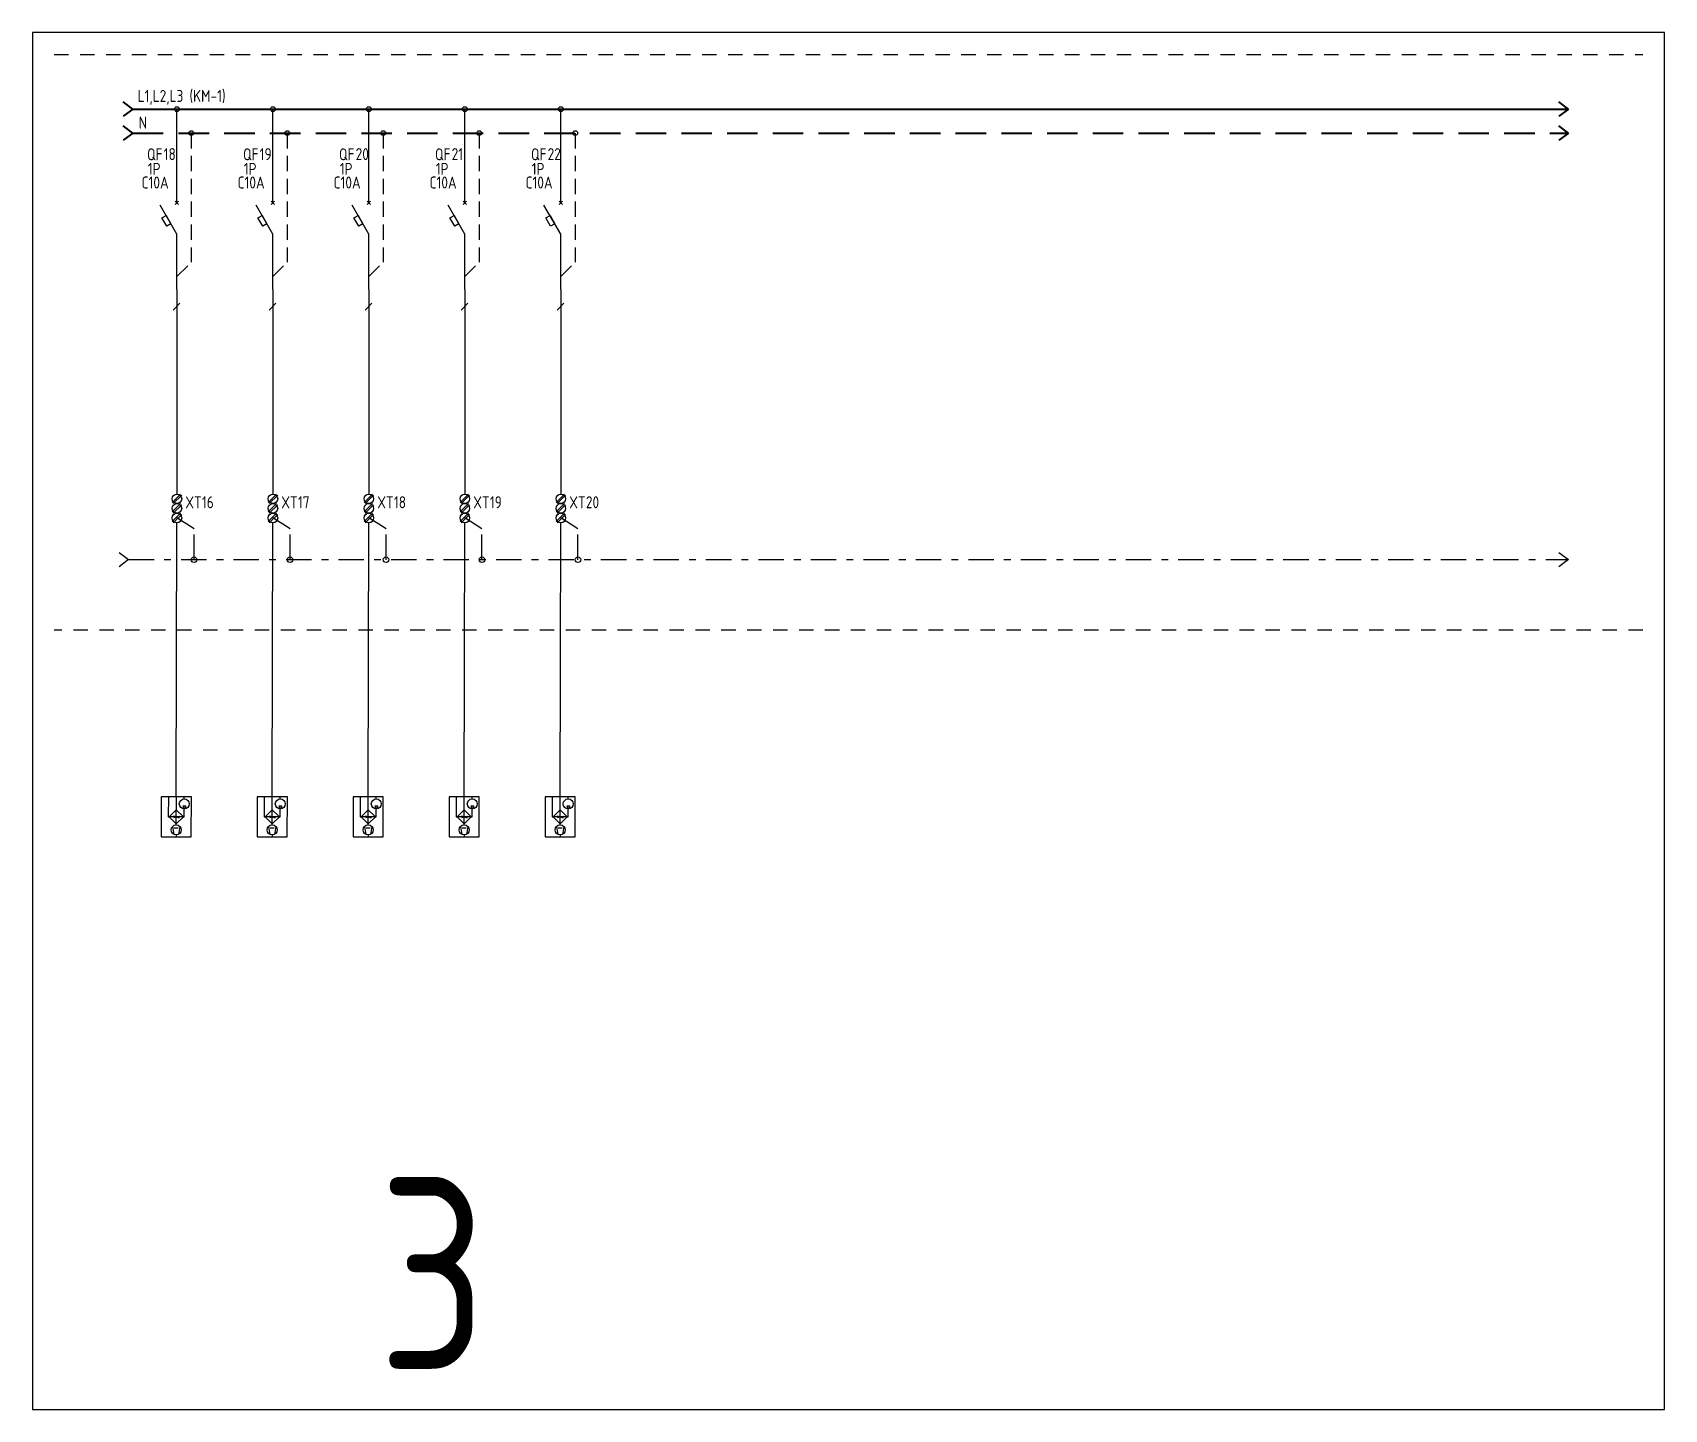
# Model space of a CAD drawing. Header units: millimetres. Extents: x -559267 to 5835, y 0 to 209897.
# Drawn here: x 735 to 1075, y 1291 to 1578 of the extents above; entities that cross this region are included whole.
import ezdxf
from ezdxf.enums import TextEntityAlignment as Align

# ---------------------------------------------------------------- set-up
doc = ezdxf.new("R2010")
doc.units = ezdxf.units.MM
doc.set_wipeout_variables(frame=1)
for name, pattern in [('HIDDEN2', [4.7625, 3.175, -1.5875]), ('JIS_02_0.7', [1.35, 0.75, -0.6]), ('Штрихштриховая', [10.936111, 5.291667, -2.116667, 1.411111, -2.116667])]:
    doc.linetypes.add(name, pattern=pattern)
for name, color, linetype in [('0_UNC_5 Доп. Оборудования', 1, 'Continuous'), ('0_XT', 7, 'Continuous'), ('Нумерация QF', 7, 'Continuous')]:
    doc.layers.add(name, color=color, linetype=linetype)
doc.styles.add('UNC_A', font='GOST2304A_0.ttf')
doc.styles.add('Unecom', font='GOST2304A_0.ttf', dxfattribs={"height": 2.5})

msp = doc.modelspace()

# ---------------------------------------------------------------- texts
at = {"layer": '0_XT', "char_height": 2.5, "attachment_point": 4, "style": 'Unecom'}
for s, insert in [('16', (770.28, 1480.09)), ('17', (790.28, 1480.09)), ('18', (810.28, 1480.09)), ('19', (830.28, 1480.09)), ('20', (850.28, 1480.09))]:
    msp.add_mtext_dynamic_manual_height_columns(s, width=9.9168, gutter_width=12.5, heights=[0], dxfattribs=dict(at, insert=insert))
at = {"layer": 'Defpoints', "color": 6, "insert": (807.02, 1339.31), "char_height": 40, "attachment_point": 1, "style": 'Unecom'}
msp.add_mtext_dynamic_manual_height_columns('3', width=99.9205, gutter_width=12.5, heights=[0], dxfattribs=at)
at = {"layer": 'Нумерация QF', "char_height": 2.5, "attachment_point": 4, "style": 'Unecom'}
for s, insert in [('18', (762.31, 1552.66)), ('19', (782.31, 1552.66)), ('20', (802.31, 1552.66)), ('21', (822.31, 1552.66)), ('22', (842.31, 1552.66))]:
    msp.add_mtext_dynamic_manual_height_columns(s, width=7.51, gutter_width=12.5, heights=[0], dxfattribs=dict(at, insert=insert))

# ---------------------------------------------------------------- blocks, each defined once
blk = doc.blocks.new('*U167')
at = {"lineweight": 40}
for p, q in [((0, 0), (-2, 1.5)), ((0, 0), (-2, -1.5)), ((299.12, 0), (297.12, 1.5)), ((299.12, 0), (297.12, -1.5)), ((0, -5), (-2, -3.5)), ((0, -5), (-2, -6.5)), ((299.12, -5), (297.12, -3.5)), ((299.12, -5), (297.12, -6.5))]:
    blk.add_line(p, q, dxfattribs=at)
at = {"linetype": 'ByBlock', "lineweight": 40}
blk.add_lwpolyline([(0, 0), (299.12, 0)], dxfattribs=at)
at = {"color": 4, "linetype": 'HIDDEN2', "lineweight": 40, "ltscale": 2}
blk.add_lwpolyline([(0, -5), (299.12, -5)], dxfattribs=at)
at = {"insert": (1.24, -1.57), "char_height": 2.5, "attachment_point": 1, "style": 'UNC_A'}
blk.add_mtext_dynamic_manual_height_columns('N', width=3.8436, gutter_width=12.5, heights=[0], dxfattribs=at)
at = {"style": 'UNC_A'}
blk.add_attdef('ЛИНИЯ', (1, 1.5), '', height=2.5, dxfattribs=at)
blk = doc.blocks.new('*U165')
for p, q in [((0, -36.27), (0, -16.73)), ((0, -42.79), (-3.51, -36.72)), ((-0.35, -36.62), (0.35, -35.91)), ((0.35, -36.62), (-0.35, -35.91)), ((0, -54.31), (0, -42.79))]:
    blk.add_line(p, q)
at = {"color": 4, "linetype": 'HIDDEN2'}
for p in [(3, -21.73), (0, -51.65)]:
    blk.add_line(p, (3, -48.65), dxfattribs=at)
blk.add_lwpolyline([(-2.12, -41.12), (-3.12, -39.39), (-2.25, -38.89), (-1.25, -40.62)], close=True)
for centre in [(0, -16.73), (3, -21.73)]:
    blk.add_circle(centre, 0.5)
at = {"insert": (-6.21, -24.9), "char_height": 2.5, "attachment_point": 1, "style": 'Unecom'}
blk.add_mtext_dynamic_manual_height_columns('\\pxql;QF', width=5.7065, gutter_width=12.5, heights=[4.37], dxfattribs=at)
at = {"style": 'Unecom'}
blk.add_attdef('N', (-3.15, -27.4), '', height=2.5, dxfattribs=at)
for tag, p in [('P', (-3.4, -30.43)), ('A', (-1.7, -33.28))]:
    blk.add_attdef(tag, text='', height=2.5, dxfattribs=at).set_placement(p, align=Align.RIGHT)
blk = doc.blocks.new('*U103')
at = {"lineweight": 25}
blk.add_line((-0.7, -0.71), (0.7, 0.71), dxfattribs=at)
blk = doc.blocks.new('3 ур. кламмы')
at = {"color": 32, "true_color": 0xcd6928}
for p, q in [((0.75, 0), (-1, -1.75)), ((1, -0.25), (-0.75, -2))]:
    blk.add_line(p, q, dxfattribs=at)
at = {"color": 5}
for p, q in [((0.75, -2), (-1, -3.75)), ((1, -2.25), (-0.75, -4))]:
    blk.add_line(p, q, dxfattribs=at)
at = {"color": 3}
for p, q in [((0.75, -4), (-1, -5.75)), ((1, -4.25), (-0.75, -6))]:
    blk.add_line(p, q, dxfattribs=at)
at = {"color": 32, "true_color": 0xcd6928}
blk.add_circle((0, -1), 1, dxfattribs=at)
at = {"color": 5}
blk.add_circle((0, -3), 1, dxfattribs=at)
at = {"color": 3}
blk.add_circle((0, -5), 1, dxfattribs=at)
at = {"style": 'UNC_A'}
blk.add_attdef('1', (1.75, -2.99), '', height=2.5, dxfattribs=at)
blk = doc.blocks.new('*U175')
at = {"color": 18, "true_color": 0x000000, "style": 'Unecom'}
blk.add_attdef('K.', (-0.73, 5.12), '', height=2.5, dxfattribs=at)
at = {"color": 0}
blk.add_wipeout([(-2.49, 3.34), (2.51, 3.33), (2.49, -3.34), (-2.51, -3.33)], dxfattribs=at)
for p, q in [((0, -1.33), (0.01, 3.33)), ((1.34, 3), (1.34, 3.33)), ((1.18, 0), (-1.18, 0)), ((0, 0), (-0.48, 0.13)), ((0, 0), (-0.48, 0.13)), ((0, 0), (0.48, 0.13)), ((0, 0), (0.48, 0.13)), ((1.09, 1.76), (1.34, 1.33)), ((1.59, 1.76), (1.09, 1.76)), ((1.59, 1.76), (1.34, 1.33)), ((-0.61, -1.59), (-0.38, -2.91)), ((0, 0), (-0.48, -0.13)), ((0, 0), (-0.48, -0.13)), ((-0.34, -1.83), (0.33, -1.83)), ((0, 0), (0.48, -0.13)), ((0, 0), (0.48, -0.13)), ((0.6, -1.59), (0.36, -2.92)), ((-0.01, -3), (-0.01, -3.33))]:
    blk.add_line(p, q, dxfattribs=at)
for points in [[(-2.49, 3.34), (-2.51, -3.33), (2.49, -3.34), (2.51, 3.33)], [(-1.18, 0), (0, -1.18), (1.18, 0), (0, 1.18)]]:
    blk.add_lwpolyline(points, close=True, dxfattribs=at)
for points in [[(-1.32, 3.34), (-1.33, 0), (-1.18, 0)], [(1.18, 0), (1.33, 0), (1.34, 1.33)]]:
    blk.add_lwpolyline(points, dxfattribs=at)
for centre in [(1.34, 2.16), (-0.01, -2.17)]:
    blk.add_circle(centre, 0.833, dxfattribs=at)

# ---------------------------------------------------------------- linework, layer by layer
at = {"color": 6}
msp.add_lwpolyline([(1075, 1577.99), (735, 1577.99), (735, 1290.99), (1075, 1290.99), (1075, 1577.99)], dxfattribs=at)
at = {"linetype": 'JIS_02_0.7', "ltscale": 4}
for points in [[(739.5, 1573.46), (1070.5, 1573.46)], [(1070.5, 1453.46), (739.5, 1453.46)]]:
    msp.add_lwpolyline(points, dxfattribs=at)
for points in [[(765.06, 1524.46), (765.06, 1481.81)], [(785.06, 1524.46), (785.06, 1481.81)], [(805.06, 1524.46), (805.06, 1481.81)], [(825.06, 1524.46), (825.06, 1481.81)], [(845.06, 1524.46), (845.06, 1481.81)], [(764.91, 1418.66), (765.06, 1475.81)], [(784.91, 1418.66), (785.06, 1475.81)], [(804.91, 1418.66), (805.06, 1475.81)], [(824.93, 1417.62), (825.06, 1475.81)], [(844.93, 1417.62), (845.06, 1475.81)], [(753, 1469.65), (755, 1468.15), (753, 1466.65)], [(1053, 1469.65), (1055, 1468.15), (1053, 1466.65)]]:
    msp.add_lwpolyline(points)
at = {"color": 3, "linetype": 'Штрихштриховая'}
for points in [[(768.63, 1468.1), (768.63, 1474.58), (765.06, 1476.81)], [(788.63, 1468.1), (788.63, 1474.58), (785.06, 1476.81)], [(808.63, 1468.1), (808.63, 1474.58), (805.06, 1476.81)], [(828.63, 1468.1), (828.63, 1474.58), (825.06, 1476.81)], [(848.63, 1468.1), (848.63, 1474.58), (845.06, 1476.81)], [(755, 1468.15), (1055, 1468.15)]]:
    msp.add_lwpolyline(points, dxfattribs=at)
at = {"color": 0, "linetype": 'ByBlock', "lineweight": -3}
for centre in [(768.63, 1468.11), (788.63, 1468.11), (808.63, 1468.11), (828.63, 1468.11), (848.63, 1468.11)]:
    msp.add_circle(centre, 0.575, dxfattribs=at)

# ---------------------------------------------------------------- block references
for name, p, values in [('*U167', (755.88, 1562.04), {'ЛИНИЯ': 'L1,L2,L3 (KM-1)'}), ('3 ур. кламмы', (765.06, 1481.81), {'1': 'XT'}), ('3 ур. кламмы', (785.06, 1481.81), {'1': 'XT'}), ('3 ур. кламмы', (805.06, 1481.81), {'1': 'XT'}), ('3 ур. кламмы', (825.06, 1481.81), {'1': 'XT'}), ('3 ур. кламмы', (845.06, 1481.81), {'1': 'XT'})]:
    msp.add_blockref(name, p).add_auto_attribs(values)
at = {"color": 1}
ref = msp.add_blockref('*U165', (765.06, 1578.77), dxfattribs=at)
ref.add_attrib('P', '1P', dxfattribs={"height": 2.5, "style": 'Unecom'}).set_placement((761.66, 1548.34), align=Align.RIGHT)
ref.add_attrib('A', 'C10A', dxfattribs={"height": 2.5, "style": 'Unecom'}).set_placement((763.35, 1545.49), align=Align.RIGHT)
ref = msp.add_blockref('*U165', (785.06, 1578.77), dxfattribs=at)
ref.add_attrib('P', '1P', dxfattribs={"height": 2.5, "style": 'Unecom'}).set_placement((781.66, 1548.34), align=Align.RIGHT)
ref.add_attrib('A', 'C10A', dxfattribs={"height": 2.5, "style": 'Unecom'}).set_placement((783.35, 1545.49), align=Align.RIGHT)
ref = msp.add_blockref('*U165', (805.06, 1578.77), dxfattribs=at)
ref.add_attrib('P', '1P', dxfattribs={"height": 2.5, "style": 'Unecom'}).set_placement((801.66, 1548.34), align=Align.RIGHT)
ref.add_attrib('A', 'C10A', dxfattribs={"height": 2.5, "style": 'Unecom'}).set_placement((803.35, 1545.49), align=Align.RIGHT)
ref = msp.add_blockref('*U165', (825.06, 1578.77), dxfattribs=at)
ref.add_attrib('P', '1P', dxfattribs={"height": 2.5, "style": 'Unecom'}).set_placement((821.66, 1548.34), align=Align.RIGHT)
ref.add_attrib('A', 'C10A', dxfattribs={"height": 2.5, "style": 'Unecom'}).set_placement((823.35, 1545.49), align=Align.RIGHT)
ref = msp.add_blockref('*U165', (845.06, 1578.77), dxfattribs=at)
ref.add_attrib('P', '1P', dxfattribs={"height": 2.5, "style": 'Unecom'}).set_placement((841.66, 1548.34), align=Align.RIGHT)
ref.add_attrib('A', 'C10A', dxfattribs={"height": 2.5, "style": 'Unecom'}).set_placement((843.35, 1545.49), align=Align.RIGHT)
for p in [(765, 1520.87), (785, 1520.87), (805, 1520.87), (825, 1520.87), (845, 1520.87)]:
    msp.add_blockref('*U103', p)

msp.set_redraw_order([(e.dxf.handle, doc.entitydb.next_handle()) for e in msp.query("TEXT MTEXT ATTDEF DIMENSION ARC_DIMENSION")])  # texts and dimensions are drawn at this point

# ---------------------------------------------------------------- next in the draw order: block references
at = {"layer": '0_UNC_5 Доп. Оборудования', "color": 4, "xscale": 1.252060273136781, "yscale": 1.252060273136781, "zscale": 1.252060273136781}
for p in [(764.93, 1414.5), (784.93, 1414.5), (804.93, 1414.5), (824.93, 1414.5), (844.93, 1414.5)]:
    msp.add_blockref('*U175', p, dxfattribs=at)

doc.saveas('drawing.dxf')
